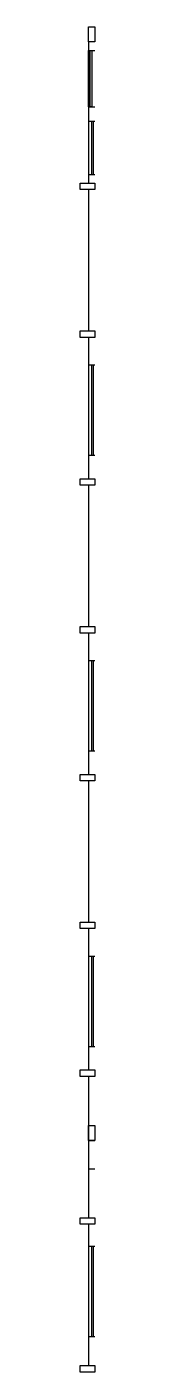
# Model space of a CAD drawing. Extents: x 196 to 343, y 12 to 148.
# Drawn here: x 273.9 to 274.42, y 13.77 to 61.35 of the extents above; entities that cross this region are included whole.
import ezdxf

# ---------------------------------------------------------------- set-up
doc = ezdxf.new("R2010")
doc.units = 0
doc.header["$MEASUREMENT"] = 0
doc.layers.add('_ARQ', color=5, linetype='CONTINUOUS')

msp = doc.modelspace()

# ---------------------------------------------------------------- linework, layer by layer
at = {"layer": '_ARQ'}
for p, q in [((274.195, 60.828), (274.195, 55.828)), ((274.222, 58.015), (274.424, 58.015)), ((274.306, 58.015), (274.306, 56.124)), ((274.359, 58.015), (274.359, 56.124)), ((274.424, 56.121), (274.222, 56.121)), ((274.195, 55.599), (274.195, 50.599)), ((274.195, 50.37), (274.195, 45.37)), ((274.222, 49.393), (274.424, 49.393)), ((274.306, 49.393), (274.306, 46.196)), ((274.359, 49.393), (274.359, 46.196)), ((274.424, 46.193), (274.222, 46.193)), ((274.195, 45.14), (274.195, 40.14)), ((274.195, 39.911), (274.195, 34.911)), ((274.222, 38.935), (274.424, 38.935)), ((274.306, 38.935), (274.306, 35.737)), ((274.359, 38.935), (274.359, 35.737)), ((274.424, 35.735), (274.222, 35.735)), ((274.195, 34.682), (274.195, 29.682)), ((274.195, 29.453), (274.195, 24.453)), ((274.222, 28.476), (274.424, 28.476)), ((274.306, 28.476), (274.306, 25.279)), ((274.359, 28.476), (274.359, 25.279)), ((274.424, 25.276), (274.222, 25.276)), ((274.195, 24.224), (274.195, 19.224)), ((274.195, 18.994), (274.195, 13.994)), ((274.222, 18.215), (274.424, 18.215)), ((274.306, 18.215), (274.306, 15.018)), ((274.359, 18.215), (274.359, 15.018)), ((274.424, 15.015), (274.222, 15.015))]:
    msp.add_line(p, q, dxfattribs=at)
at = {"layer": '_ARQ', "linetype": 'Continuous'}
for p, q in [((274.195, 60.522), (274.424, 60.522)), ((274.235, 58.522), (274.235, 60.522)), ((274.26, 58.522), (274.26, 60.522)), ((274.195, 58.522), (274.424, 58.522)), ((274.195, 21.959), (274.424, 21.959)), ((274.195, 20.959), (274.424, 20.959))]:
    msp.add_line(p, q, dxfattribs=at)
at = {"layer": '_ARQ'}
for points in [[(274.424, 61.353), (274.424, 60.828), (274.195, 60.828), (274.195, 61.353)], [(273.9, 55.828), (274.424, 55.828), (274.424, 55.599), (273.9, 55.599)], [(273.9, 50.599), (274.424, 50.599), (274.424, 50.37), (273.9, 50.37)], [(273.9, 45.37), (274.424, 45.37), (274.424, 45.14), (273.9, 45.14)], [(273.9, 40.14), (274.424, 40.14), (274.424, 39.911), (273.9, 39.911)], [(273.9, 34.911), (274.424, 34.911), (274.424, 34.682), (273.9, 34.682)], [(273.9, 29.682), (274.424, 29.682), (274.424, 29.453), (273.9, 29.453)], [(273.9, 24.453), (274.424, 24.453), (274.424, 24.224), (273.9, 24.224)], [(274.424, 22.483), (274.424, 21.959), (274.195, 21.959), (274.195, 22.483)], [(273.9, 19.224), (274.424, 19.224), (274.424, 18.994), (273.9, 18.994)], [(273.9, 13.994), (274.424, 13.994), (274.424, 13.765), (273.9, 13.765)]]:
    msp.add_lwpolyline(points, close=True, dxfattribs=at)
at = {"layer": '_ARQ', "linetype": 'Continuous'}
msp.add_lwpolyline([(274.195, 60.522), (274.31, 60.522), (274.31, 58.522), (274.195, 58.522)], close=True, dxfattribs=at)

doc.saveas('drawing.dxf')
